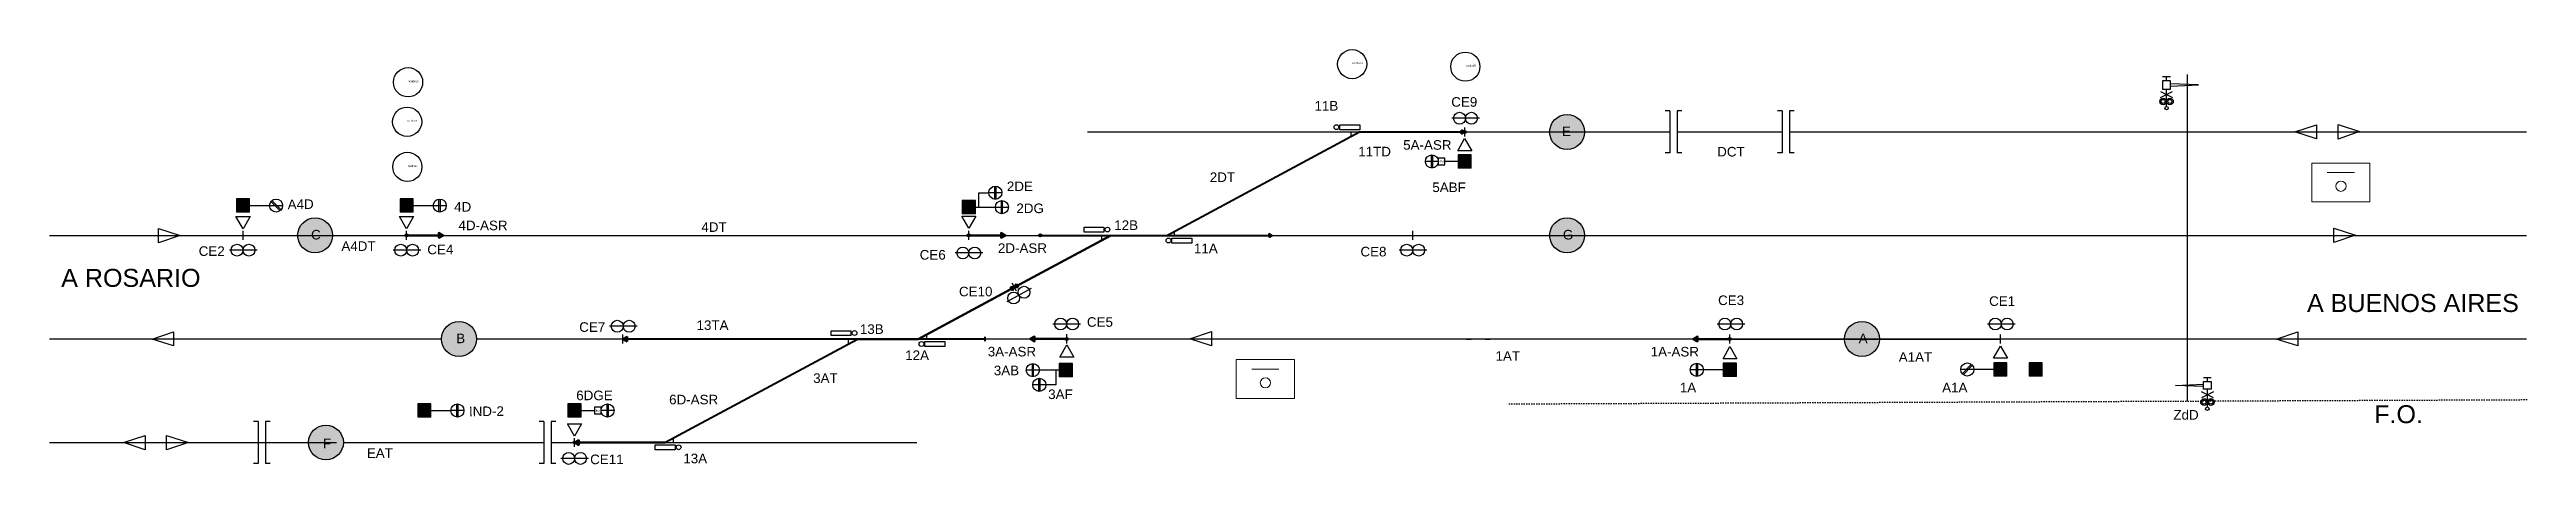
# Model space of a CAD drawing. Header units: millimetres. Extents: x -1705 to 4281, y -3243 to -777.
# Drawn here: x -1705 to 1557, y -2843 to -2297 of the extents above; entities that cross this region are included whole.
import ezdxf

# ---------------------------------------------------------------- set-up
doc = ezdxf.new("R2010")
doc.units = ezdxf.units.MM
doc.linetypes.add('PUNTOS2', pattern=[3.175, 0, -3.175])
for name, color, linetype, lineweight in [('ASR ASC', 30, 'Continuous', 40), ('ASR DESC', 194, 'Continuous', 40), ('CV1', 14, 'Continuous', 30), ('CV2', 80, 'Continuous', 30), ('CV3', 160, 'Continuous', 30), ('CV5', 50, 'Continuous', 30), ('CV6', 130, 'Continuous', 30), ('CV7', 84, 'Continuous', 30), ('Fibra Óptica', 182, 'PUNTOS2', 30)]:
    doc.layers.add(name, color=color, linetype=linetype, lineweight=lineweight)
for name, color, linetype in [('ATS+CE', 7, 'Continuous'), ('Bases', 7, 'Continuous'), ('BOTONES', 214, 'Continuous'), ('PDF2_Geometría', 7, 'Continuous'), ('PDF2_Texto', 7, 'Continuous'), ('Señales', 7, 'Continuous')]:
    doc.layers.add(name, color=color, linetype=linetype)
doc.styles.add('PDF Arial', font='arial.ttf')

msp = doc.modelspace()

# ---------------------------------------------------------------- texts
at = {"layer": 'ASR ASC', "color": 1, "char_height": 12.61, "attachment_point": 7, "style": 'PDF Arial'}
for s, insert in [('5A-ASR', (77.8, -2429.2)), ('3A-ASR', (-469.3, -2701.2)), ('1A-ASR', (403.7, -2701.3))]:
    msp.add_mtext(s, dxfattribs=dict(at, insert=insert))
at = {"layer": 'ASR ASC', "insert": (-852.8, -2666.4), "char_height": 12.61, "attachment_point": 7, "style": 'PDF Arial'}
msp.add_mtext('13TA', dxfattribs=at)
at = {"layer": 'ASR DESC', "color": 1, "char_height": 12.61, "attachment_point": 7, "style": 'PDF Arial'}
for s, insert in [('{\\C256;11TD}', (18.6, -2437.8)), ('4D-ASR', (-1166.3, -2535.1)), ('2D-ASR', (-455.9, -2565)), ('6D-ASR', (-888.9, -2764.3))]:
    msp.add_mtext(s, dxfattribs=dict(at, insert=insert))
at = {"layer": 'ATS+CE', "char_height": 12.61, "attachment_point": 7, "style": 'PDF Arial'}
for s, insert in [('CE9', (141.1, -2372.6)), ('CE2', (-1508.4, -2568.9)), ('CE4', (-1207.3, -2566.8)), ('CE6', (-558.9, -2573.8)), ('CE8', (21.5, -2569.6)), ('CE10', (-507.2, -2622.1)), ('CE3', (492.5, -2633.6)), ('CE1', (849.4, -2634.7)), ('CE7', (-1007.3, -2668.9)), ('CE5', (-338.7, -2662.2)), ('CE11', (-992.9, -2843))]:
    msp.add_mtext(s, dxfattribs=dict(at, insert=insert))
at = {"layer": 'CV1', "insert": (-176.9, -2471.5), "char_height": 12.61, "attachment_point": 7, "style": 'PDF Arial'}
msp.add_mtext('2DT', dxfattribs=at)
at = {"layer": 'CV2', "insert": (199.4, -2706.8), "char_height": 12.61, "attachment_point": 7, "style": 'PDF Arial'}
msp.add_mtext('1AT', dxfattribs=at)
at = {"layer": 'CV3', "insert": (-699.2, -2736.1), "char_height": 12.61, "attachment_point": 7, "style": 'PDF Arial'}
msp.add_mtext('3AT', dxfattribs=at)
at = {"layer": 'CV5', "insert": (730.4, -2708.1), "char_height": 12.61, "attachment_point": 7, "style": 'PDF Arial'}
msp.add_mtext('A1AT', dxfattribs=at)
at = {"layer": 'CV6', "insert": (-846.4, -2537.1), "char_height": 12.61, "attachment_point": 7, "style": 'PDF Arial'}
msp.add_mtext('4DT', dxfattribs=at)
at = {"layer": 'CV7', "insert": (-1320.5, -2562.2), "char_height": 12.61, "attachment_point": 7, "style": 'PDF Arial'}
msp.add_mtext('A4DT', dxfattribs=at)
at = {"layer": 'Fibra Óptica', "insert": (1356.5, -2789.2), "char_height": 23.64, "attachment_point": 7, "style": 'PDF Arial'}
msp.add_mtext('F.O.', dxfattribs=at)
at = {"layer": 'PDF2_Texto', "char_height": 12.61, "attachment_point": 7, "style": 'PDF Arial'}
for s, insert, width in [('11B', (-39, -2377.5), 31.25), ('ZdD', (1092.1, -2784.4), 1.153)]:
    msp.add_mtext(s, dxfattribs=dict(at, insert=insert, width=width))
at = {"layer": 'PDF2_Texto', "attachment_point": 7, "style": 'PDF Arial'}
for s, insert, char_height in [('DCT', (491.3, -2438.1), 12.61), ('2DT', (-176.9, -2471.5), 12.61), ('4DT', (-846.4, -2537.1), 12.61), ('12B', (-302.7, -2534.6), 12.61), ('A4DT', (-1320.5, -2562.2), 12.61), ('11A', (-197.8, -2565.2), 12.61), ('A ROSARIO', (-1689.5, -2609.8), 23.64), ('A BUENOS AIRES', (1268.1, -2642.9), 23.644), ('13B', (-637.7, -2671.6), 12.61), ('12A', (-578, -2705.8), 12.61), ('1AT', (199.4, -2706.8), 12.61), ('A1AT', (730.4, -2708.1), 12.61), ('3AT', (-699.2, -2736.1), 12.61), ('EAT', (-1287, -2834.6), 12.61), ('13A', (-870.2, -2841.8), 12.61)]:
    msp.add_mtext(s, dxfattribs=dict(at, insert=insert, char_height=char_height))
at = {"layer": 'Señales', "color": 250, "char_height": 12.6, "attachment_point": 7, "style": 'PDF Arial'}
for s, insert in [('E', (286.9, -2411.1)), ('C', (-1360.4, -2547.3)), ('G', (288.1, -2547.3)), ('B', (-1169.3, -2683.6)), ('A', (677.6, -2683.6)), ('F', (-1344.8, -2821.8))]:
    msp.add_mtext(s, dxfattribs=dict(at, insert=insert))
at = {"layer": 'Señales', "attachment_point": 7, "style": 'PDF Arial'}
for s, insert, char_height, rotation in [('2', (130.5, -2446), 4.35, 90), ('A4D', (-1391.2, -2507.3), 12.61, 0.7455), ('IND-2', (-1152.4, -2779.8), 12.61, 0.7455), ('2', (-985, -2770.8), 4.35, 270)]:
    msp.add_mtext(s, dxfattribs=dict(at, insert=insert, char_height=char_height, rotation=rotation))
at = {"layer": 'Señales', "char_height": 12.61, "attachment_point": 7, "style": 'PDF Arial'}
for s, insert in [('2DE', (-444.1, -2483.5)), ('5ABF', (116.2, -2484.9)), ('4D', (-1172, -2510.5)), ('2DG', (-431.6, -2512.6)), ('3AB', (-461.3, -2726)), ('1A', (442.1, -2748.3)), ('A1A', (787.6, -2748.3)), ('6DGE', (-1011.2, -2758.8)), ('3AF', (-389.7, -2757.3))]:
    msp.add_mtext(s, dxfattribs=dict(at, insert=insert))

# ---------------------------------------------------------------- blocks, each defined once
blk = doc.blocks.new('identificador')
at = {"layer": 'BOTONES'}
blk.add_circle((-1233.6, -2451.6), 19.2, dxfattribs=at)
blk.add_attdef('ID1', (-1233.6, -2451.6), '', height=2.5, dxfattribs=at)

# ---------------------------------------------------------------- hatches: boundary and pattern name
at = {"layer": 'ASR ASC'}
h = msp.add_hatch(color=1, dxfattribs=at)
h.dxf.hatch_style = 1
h.paths.add_polyline_path([(157.6, -2406.3, 0.779552), (160.5, -2405.6), (159, -2405.6)])
h.paths.add_polyline_path([(157.6, -2406.3), (159, -2405.6), (157.5, -2405.6, 0.123878)])
h.paths.add_polyline_path([(157.5, -2405.6), (159, -2405.6), (160.5, -2405.6, 0.380776), (159.1, -2404.1), (159.1, -2404.2), (158.4, -2404.2, 0.301967)])
h = msp.add_hatch(color=256, dxfattribs=at)
h.dxf.hatch_style = 1
h.paths.add_polyline_path([(-432.9, -2609.2, 0.779552), (-435.7, -2609.9), (-434.2, -2609.9)])
h.paths.add_polyline_path([(-432.9, -2609.2), (-434.2, -2609.9), (-432.7, -2609.9, 0.123878)])
h.paths.add_polyline_path([(-432.7, -2609.9), (-434.2, -2609.9), (-435.7, -2609.9, 0.380776), (-434.4, -2611.4), (-434.4, -2611.3), (-433.7, -2611.3, 0.301967)])
h = msp.add_hatch(color=1, dxfattribs=at)
h.dxf.hatch_style = 1
h.paths.add_polyline_path([(-434.2, -2609.9), (-429.3, -2609.9), (-430.5, -2607.9)])
h.paths.add_polyline_path([(-434.2, -2609.9), (-430.5, -2607.9), (-431.8, -2605.7)])
h = msp.add_hatch(color=256, dxfattribs=at)
h.dxf.hatch_style = 1
h.paths.add_polyline_path([(-944.2, -2681.4), (-944.2, -2678.1), (-949.9, -2678.1)])
h.paths.add_polyline_path([(-950, -2678.1), (-944.2, -2678.1), (-944.2, -2674.7)])
h = msp.add_hatch(color=1, dxfattribs=at)
h.dxf.hatch_style = 1
edge = h.paths.add_edge_path()
edge.add_arc((-365.2, -2677.8), 1.5, 0, 360)
h.paths.add_polyline_path([(-407.7, -2681.3), (-407.7, -2678), (-413.5, -2678)])
h.paths.add_polyline_path([(-413.5, -2678), (-407.7, -2678), (-407.7, -2674.6)])
h = msp.add_hatch(color=1, dxfattribs=at)
h.dxf.hatch_style = 1
edge = h.paths.add_edge_path()
edge.add_arc((507.8, -2678), 1.5, 0, 360)
h.paths.add_polyline_path([(465.3, -2681.4), (465.3, -2678.1), (459.5, -2678.1)])
h.paths.add_polyline_path([(459.5, -2678.1), (465.3, -2678.1), (465.3, -2674.7)])
h = msp.add_hatch(color=256, dxfattribs=at)
h.dxf.hatch_style = 1
h.paths.add_polyline_path([(-1007.6, -2817.7), (-1007.6, -2814.4), (-1013.3, -2814.4)])
h.paths.add_polyline_path([(-1013.4, -2814.3), (-1007.6, -2814.3), (-1007.6, -2811)])
at = {"layer": 'ASR DESC'}
h = msp.add_hatch(color=256, dxfattribs=at)
h.dxf.hatch_style = 1
h.paths.add_polyline_path([(154.7, -2408), (154.7, -2403.1), (156.7, -2404.3)])
h.paths.add_polyline_path([(154.7, -2408), (156.7, -2404.3), (159, -2405.6)])
h = msp.add_hatch(color=1, dxfattribs=at)
h.dxf.hatch_style = 1
edge = h.paths.add_edge_path()
edge.add_arc((-1234.6, -2541.8), 1.5, 180, 540)
h.paths.add_polyline_path([(-1192, -2538.4), (-1192, -2541.7), (-1186.2, -2541.7)])
h.paths.add_polyline_path([(-1186.2, -2541.7), (-1192, -2541.7), (-1192, -2545.1)])
h = msp.add_hatch(color=1, dxfattribs=at)
h.dxf.hatch_style = 1
edge = h.paths.add_edge_path()
edge.add_arc((-494.3, -2541.8), 1.5, 180, 540)
h.paths.add_polyline_path([(-451.8, -2538.4), (-451.8, -2541.7), (-445.9, -2541.7)])
h.paths.add_polyline_path([(-445.9, -2541.7), (-451.8, -2541.7), (-451.8, -2545.1)])
h = msp.add_hatch(color=256, dxfattribs=at)
h.dxf.hatch_style = 1
h.paths.add_polyline_path([(-401.7, -2541.8, 0.123825), (-401.5, -2542.5), (-398.9, -2541.1, 0.779636)])
h.paths.add_polyline_path([(-398.7, -2541.8, 0.123825), (-398.9, -2541.1), (-401.5, -2542.5, 0.779636)])
h = msp.add_hatch(color=256, dxfattribs=at)
h.dxf.hatch_style = 1
h.paths.add_polyline_path([(-98.9, -2544.3), (-98.9, -2539.4), (-96.9, -2540.5)])
h.paths.add_polyline_path([(-98.9, -2544.3), (-96.9, -2540.5), (-94.6, -2541.8)])
h = msp.add_hatch(color=1, dxfattribs=at)
h.dxf.hatch_style = 1
h.paths.add_polyline_path([(-436.8, -2614.1), (-439.2, -2609.8), (-436.8, -2609.9)])
h.paths.add_polyline_path([(-436.8, -2614.1), (-436.8, -2609.9), (-434.2, -2609.9)])
h = msp.add_hatch(color=1, dxfattribs=at)
h.dxf.hatch_style = 1
h.paths.add_polyline_path([(-1014.9, -2814.3, 0.123825), (-1014.7, -2815), (-1012.1, -2813.6, 0.779636)])
h.paths.add_polyline_path([(-1011.9, -2814.3, 0.123825), (-1012.1, -2813.6), (-1014.7, -2815, 0.779636)])
at = {"layer": 'Bases'}
h = msp.add_hatch(color=256, dxfattribs=at)
h.dxf.hatch_style = 1
h.paths.add_polyline_path([(150, -2453.3), (167.4, -2453.3), (167.4, -2435.9), (150, -2435.9)])
h = msp.add_hatch(color=256, dxfattribs=at)
h.dxf.hatch_style = 1
h.paths.add_polyline_path([(-1458.7, -2511.3), (-1441.3, -2511.3), (-1441.3, -2493.8), (-1458.7, -2493.8)])
h = msp.add_hatch(color=256, dxfattribs=at)
h.dxf.hatch_style = 1
h.paths.add_polyline_path([(-1243.3, -2511.3), (-1225.8, -2511.3), (-1225.8, -2493.8), (-1243.3, -2493.8)])
h = msp.add_hatch(color=256, dxfattribs=at)
h.dxf.hatch_style = 1
h.paths.add_polyline_path([(-503, -2513.4), (-485.5, -2513.4), (-485.5, -2495.9), (-503, -2495.9)])
h = msp.add_hatch(color=256, dxfattribs=at)
h.dxf.hatch_style = 1
h.paths.add_polyline_path([(-375.3, -2727.9), (-357.9, -2727.9), (-357.9, -2710.4), (-375.3, -2710.4)])
h = msp.add_hatch(color=256, dxfattribs=at)
h.dxf.hatch_style = 1
h.paths.add_polyline_path([(499.3, -2727.3), (516.8, -2727.3), (516.8, -2709.9), (499.3, -2709.9)])
h = msp.add_hatch(color=256, dxfattribs=at)
h.dxf.hatch_style = 1
h.paths.add_polyline_path([(855.5, -2726.8), (872.9, -2726.8), (872.9, -2709.4), (855.5, -2709.4)])
h = msp.add_hatch(color=256, dxfattribs=at)
h.dxf.hatch_style = 1
h.paths.add_polyline_path([(902, -2726.8), (919.4, -2726.8), (919.4, -2709.4), (902, -2709.4)])
h = msp.add_hatch(color=256, dxfattribs=at)
h.dxf.hatch_style = 1
h.paths.add_polyline_path([(-1219.9, -2781.1), (-1202.5, -2781.1), (-1202.5, -2763.6), (-1219.9, -2763.6)])
h = msp.add_hatch(color=256, dxfattribs=at)
h.dxf.hatch_style = 1
h.paths.add_polyline_path([(-1022.1, -2780.9), (-1004.7, -2780.9), (-1004.7, -2763.4), (-1022.1, -2763.4)])
at = {"layer": 'Señales', "true_color": 0xffffff}
h = msp.add_hatch(color=7, dxfattribs=at)
h.dxf.hatch_style = 1
h.paths.add_polyline_path([(316.7, -2405.6, 1), (270.7, -2405.6, 1)])
h = msp.add_hatch(color=7, dxfattribs=at)
h.dxf.hatch_style = 1
h.paths.add_polyline_path([(-1332.1, -2541.8, 1), (-1378.1, -2541.8, 1)])
h = msp.add_hatch(color=7, dxfattribs=at)
h.dxf.hatch_style = 1
h.paths.add_polyline_path([(316.7, -2541.8, 1), (270.7, -2541.8, 1)])
h = msp.add_hatch(color=7, dxfattribs=at)
h.dxf.hatch_style = 1
h.paths.add_polyline_path([(-1142.5, -2678.1, 1), (-1188.5, -2678.1, 1)])
h = msp.add_hatch(color=7, dxfattribs=at)
h.dxf.hatch_style = 1
h.paths.add_polyline_path([(705, -2678.1, 1), (659, -2678.1, 1)])
h = msp.add_hatch(color=7, dxfattribs=at)
h.dxf.hatch_style = 1
h.paths.add_polyline_path([(-1318, -2814.3, 1), (-1363.9, -2814.3, 1)])

# ---------------------------------------------------------------- linework, layer by layer
at = {"lineweight": 13}
for points in [[(1350.9, -2497.6), (1274.4, -2497.6), (1274.4, -2446.5), (1350.9, -2446.5)], [(-65.5, -2756.3), (-142, -2756.3), (-142, -2705.2), (-65.5, -2705.2)]]:
    msp.add_lwpolyline(points, close=True, dxfattribs=at)
for points in [[(1330.5, -2459), (1294.8, -2459)], [(-86, -2717.6), (-121.6, -2717.6)]]:
    msp.add_lwpolyline(points, dxfattribs=at)
for centre in [(1312.8, -2477.1), (-103.7, -2735.7)]:
    msp.add_circle(centre, 6.71, dxfattribs=at)
at = {"layer": 'ASR ASC', "color": 1}
for p, q in [((-233.5, -2541.8), (20.1, -2405.6)), ((20.1, -2405.6), (159, -2405.6)), ((-307.4, -2541.8), (-434.2, -2609.9)), ((-307.4, -2541.8), (-233.5, -2541.8)), ((-434.2, -2609.9), (-431.8, -2605.7)), ((-431.8, -2605.7), (-429.3, -2609.9)), ((-434.2, -2609.9), (-429.3, -2609.9)), ((-407.7, -2674.6), (-407.7, -2681.3)), ((465.3, -2674.7), (465.3, -2681.4))]:
    msp.add_line(p, q, dxfattribs=at)
at = {"layer": 'ASR ASC'}
for p, q in [((-434.2, -2609.9), (-561, -2678.1)), ((-950, -2678.1), (-944.2, -2674.7)), ((-944.2, -2674.7), (-944.2, -2681.4)), ((-473.2, -2678.1), (-950, -2678.1)), ((-950, -2678.1), (-944.2, -2681.4)), ((-894.6, -2814.3), (-641, -2678.1)), ((-473.2, -2675.3), (-473.2, -2680.9)), ((-1013.4, -2814.3), (-1007.6, -2811)), ((-894.6, -2814.3), (-1013.4, -2814.3)), ((-1013.4, -2814.3), (-1007.6, -2817.7)), ((-1007.6, -2811), (-1007.6, -2817.7))]:
    msp.add_line(p, q, dxfattribs=at)
at = {"layer": 'ASR ASC', "color": 1}
for points in [[(-413.4, -2678), (-363.7, -2678), (-413.4, -2678), (-407.6, -2674.6), (-413.4, -2678), (-407.6, -2681.3)], [(459.6, -2678.1), (509.3, -2678.1), (459.6, -2678.1), (465.4, -2674.7), (459.6, -2678.1), (465.4, -2681.4)]]:
    msp.add_lwpolyline(points, close=True, dxfattribs=at)
for centre in [(159, -2405.6), (-365.2, -2678), (507.8, -2678.1)]:
    msp.add_circle(centre, 1.5, dxfattribs=at)
at = {"layer": 'ASR ASC'}
msp.add_circle((-434.2, -2609.9), 1.5, dxfattribs=at)
at = {"layer": 'ASR DESC'}
for p, q in [((-233.5, -2541.8), (20.1, -2405.6)), ((20.1, -2405.6), (154.7, -2405.6)), ((159, -2405.6), (154.7, -2403.1)), ((154.7, -2408), (154.7, -2403.1)), ((154.7, -2408), (159, -2405.6)), ((-434.2, -2609.9), (-307.4, -2541.8)), ((-400.2, -2541.8), (-307.4, -2541.8)), ((-307.4, -2541.8), (-233.5, -2541.8)), ((-233.5, -2541.8), (-98.9, -2541.8)), ((-94.6, -2541.8), (-98.9, -2539.4)), ((-98.9, -2544.3), (-98.9, -2539.4)), ((-98.9, -2544.3), (-94.6, -2541.8))]:
    msp.add_line(p, q, dxfattribs=at)
at = {"layer": 'ASR DESC', "color": 1}
for p, q in [((-1192, -2545.1), (-1192, -2538.4)), ((-451.8, -2545.1), (-451.8, -2538.4)), ((-561, -2678.1), (-438, -2612)), ((-434.2, -2609.9), (-439.2, -2609.8)), ((-436.8, -2614.1), (-439.2, -2609.8)), ((-436.8, -2614.1), (-434.2, -2609.9)), ((-894.6, -2814.3), (-641, -2678.1)), ((-641, -2678.1), (-561, -2678.1)), ((-1013.4, -2814.3), (-894.6, -2814.3))]:
    msp.add_line(p, q, dxfattribs=at)
for points in [[(-1186.3, -2541.7), (-1236.1, -2541.7), (-1186.3, -2541.7), (-1192.1, -2545.1), (-1186.3, -2541.7), (-1192.1, -2538.4)], [(-446, -2541.7), (-495.8, -2541.7), (-446, -2541.7), (-451.8, -2545.1), (-446, -2541.7), (-451.8, -2538.4)]]:
    msp.add_lwpolyline(points, close=True, dxfattribs=at)
for centre in [(-1234.6, -2541.7), (-494.3, -2541.7), (-1013.4, -2814.3), (-1013.4, -2814.3)]:
    msp.add_circle(centre, 1.5, dxfattribs=at)
at = {"layer": 'ASR DESC'}
msp.add_circle((-400.2, -2541.8), 1.5, dxfattribs=at)
at = {"layer": 'ATS+CE'}
for p, q in [((178.3, -2387.6), (141.9, -2387.6)), ((-1431.5, -2561.2), (-1468, -2561.2)), ((-1216.1, -2561.2), (-1252.5, -2561.2)), ((-475.8, -2564.9), (-512.2, -2564.9)), ((108.9, -2561.2), (72.4, -2561.2)), ((-412.2, -2611.5), (-444.1, -2629.1)), ((-930.9, -2661.3), (-967.3, -2661.3)), ((-347, -2658.4), (-383.4, -2658.4)), ((527.7, -2658.4), (491.2, -2658.4)), ((883.8, -2658.4), (847.3, -2658.4)), ((-994.9, -2835.3), (-1031.4, -2835.3))]:
    msp.add_line(p, q, dxfattribs=at)
at = {"layer": 'ATS+CE', "lineweight": -3}
for points in [[(159, -2411.5), (159, -2399.7)], [(-494.3, -2547.6), (-494.3, -2535.8)], [(-365.2, -2683.8), (-365.2, -2671.9)], [(507.8, -2683.9), (507.8, -2672)], [(864.2, -2683.9), (864.2, -2672)]]:
    msp.add_lwpolyline(points, dxfattribs=at)
for points in [[(149.6, -2430.3), (158.7, -2414.3), (168, -2430.3)], [(-1440.8, -2517.1), (-1450, -2533.1), (-1459.3, -2517.1)], [(-1225.5, -2517.1), (-1234.6, -2533.1), (-1243.8, -2517.1)], [(-485, -2516.5), (-494.3, -2532.4), (-503.5, -2516.5)], [(-374.5, -2701.9), (-365.2, -2685.9), (-355.9, -2701.9)], [(499, -2704), (508.1, -2688.1), (517.3, -2704)], [(855.1, -2703.5), (864.2, -2687.6), (873.5, -2703.5)], [(-1004.3, -2789.6), (-1013.4, -2805.8), (-1022.7, -2789.6)]]:
    msp.add_lwpolyline(points, close=True, dxfattribs=at)
at = {"layer": 'ATS+CE'}
for centre in [(152, -2387.6), (167.7, -2387.6), (-1457.9, -2561.2), (-1442.2, -2561.2), (-1242.4, -2561.2), (-1226.7, -2561.2), (-502.1, -2564.9), (-486.4, -2564.9), (82.5, -2561.2), (98.2, -2561.2), (-421.5, -2616.6), (-435.2, -2624.2), (-957.2, -2661.3), (-941.5, -2661.3), (-373.3, -2658.4), (-357.6, -2658.4), (501.4, -2658.4), (517, -2658.4), (857.5, -2658.4), (873.2, -2658.4), (-1021.2, -2835.3), (-1005.6, -2835.3)]:
    msp.add_circle(centre, 7.83, dxfattribs=at)
at = {"layer": 'Bases'}
for p, q in [((167.4, -2435.9), (150, -2435.9)), ((167.4, -2453.3), (167.4, -2435.9)), ((-1441.3, -2493.8), (-1458.7, -2493.8)), ((-1441.3, -2511.3), (-1441.3, -2493.8)), ((-1225.8, -2493.8), (-1243.3, -2493.8)), ((-1225.8, -2511.3), (-1225.8, -2493.8)), ((-485.5, -2495.9), (-503, -2495.9)), ((-485.5, -2513.4), (-485.5, -2495.9)), ((-357.9, -2710.4), (-375.3, -2710.4)), ((-357.9, -2727.9), (-357.9, -2710.4)), ((516.8, -2709.9), (499.3, -2709.9)), ((516.8, -2727.3), (516.8, -2709.9)), ((872.9, -2709.4), (855.5, -2709.4)), ((872.9, -2726.8), (872.9, -2709.4)), ((919.4, -2709.4), (902, -2709.4)), ((919.4, -2726.8), (919.4, -2709.4)), ((-1202.5, -2763.6), (-1219.9, -2763.6)), ((-1202.5, -2781.1), (-1202.5, -2763.6)), ((-1004.7, -2763.4), (-1022.1, -2763.4)), ((-1004.7, -2780.9), (-1004.7, -2763.4))]:
    msp.add_line(p, q, dxfattribs=at)
at = {"layer": 'Bases', "lineweight": -3}
for points in [[(150, -2435.9), (150, -2453.3)], [(167.4, -2453.3), (150, -2453.3)], [(-1458.7, -2493.8), (-1458.7, -2511.3)], [(-1441.3, -2511.3), (-1458.7, -2511.3)], [(-1243.3, -2493.8), (-1243.3, -2511.3)], [(-1225.8, -2511.3), (-1243.3, -2511.3)], [(-503, -2495.9), (-503, -2513.4)], [(-485.5, -2513.4), (-503, -2513.4)], [(-375.3, -2710.4), (-375.3, -2727.9)], [(-357.9, -2727.9), (-375.3, -2727.9)], [(499.3, -2709.9), (499.3, -2727.3)], [(516.8, -2727.3), (499.3, -2727.3)], [(855.5, -2709.4), (855.5, -2726.8)], [(872.9, -2726.8), (855.5, -2726.8)], [(902, -2709.4), (902, -2726.8)], [(919.4, -2726.8), (902, -2726.8)], [(-1219.9, -2763.6), (-1219.9, -2781.1)], [(-1022.1, -2763.4), (-1022.1, -2780.9)], [(-1202.5, -2781.1), (-1219.9, -2781.1)], [(-1004.7, -2780.9), (-1022.1, -2780.9)]]:
    msp.add_lwpolyline(points, dxfattribs=at)
at = {"layer": 'CV1'}
for p, q in [((-338, -2405.6), (159, -2405.6)), ((20.1, -2405.6), (-233.5, -2541.8)), ((-494.3, -2541.8), (90.6, -2541.8)), ((-434, -2609.9), (-307.4, -2541.8))]:
    msp.add_line(p, q, dxfattribs=at)
at = {"layer": 'CV2'}
msp.add_line((-365.2, -2678.1), (507.8, -2678), dxfattribs=at)
at = {"layer": 'CV3'}
for p, q in [((-560.9, -2678), (-434, -2609.9)), ((-950, -2678.1), (-365.2, -2678)), ((-641, -2678.1), (-894.6, -2814.3)), ((-1013.4, -2814.3), (-562.9, -2814.3))]:
    msp.add_line(p, q, dxfattribs=at)
at = {"layer": 'CV5'}
msp.add_line((507.8, -2678.1), (864.2, -2678.1), dxfattribs=at)
at = {"layer": 'CV6'}
msp.add_line((-1234.6, -2541.8), (-494.3, -2541.8), dxfattribs=at)
at = {"layer": 'CV7'}
msp.add_line((-1450, -2541.8), (-1234.6, -2541.8), dxfattribs=at)
at = {"layer": 'Fibra Óptica'}
msp.add_line((1557.1, -2757.9), (211.8, -2763.5), dxfattribs=at)
at = {"layer": 'PDF2_Geometría', "lineweight": -3}
for points in [[(1088.1, -2333.3), (1077.8, -2333.3)], [(1083, -2338.5), (1083, -2333.3)], [(1088.1, -2345.2), (1125, -2343.8), (1088.1, -2342.2)], [(1110.7, -2759.5), (1110.7, -2330)], [(428.9, -2378), (423, -2378)], [(428.9, -2378), (428.9, -2433.1)], [(438.8, -2378), (438.8, -2433.1)], [(444.8, -2378), (438.8, -2378)], [(576.8, -2378), (570.8, -2378)], [(576.8, -2378), (576.8, -2433.1)], [(586.7, -2378), (586.7, -2433.1)], [(592.6, -2378), (586.7, -2378)], [(1075, -2360.3), (1090.8, -2352.3)], [(1075, -2352.3), (1090.8, -2360.3)], [(1083, -2372.1), (1083, -2349.1)], [(-338, -2405.6), (74.7, -2405.6)], [(20.1, -2405.6), (-233.5, -2541.8)], [(9, -2405.6), (9, -2411.4)], [(74.7, -2405.6), (428.9, -2405.6)], [(438.8, -2405.6), (463.2, -2405.6)], [(438.8, -2405.6), (576.8, -2405.6)], [(586.7, -2405.6), (754.7, -2405.6), (1557.1, -2405.6)], [(428.9, -2433.1), (423, -2433.1)], [(444.8, -2433.1), (438.8, -2433.1)], [(576.8, -2433.1), (570.8, -2433.1)], [(592.6, -2433.1), (586.7, -2433.1)], [(-1704.8, -2541.8), (-1272.6, -2541.8)], [(-1450, -2547.7), (-1450, -2535.9)], [(-1272.6, -2541.8), (-947.3, -2541.8)], [(-1234.6, -2547.7), (-1234.6, -2535.9)], [(-947.3, -2541.8), (166.3, -2541.8)], [(-307.4, -2541.8), (-561, -2678.1)], [(-505.5, -2541.8), (166.3, -2541.8)], [(-319, -2548), (-319, -2541.8)], [(-223.3, -2541.8), (-223.3, -2536.4)], [(90.6, -2547.6), (90.6, -2535.8)], [(166.3, -2541.8), (1557.1, -2541.8)], [(270.7, -2541.8), (350.6, -2541.8)], [(340.3, -2541.8), (346.8, -2541.8)], [(-431.4, -2615.1), (-437.1, -2604.8)], [(-950, -2684), (-950, -2672.2)], [(-549.6, -2678.1), (-549.6, -2671.9)], [(-365.2, -2683.9), (-365.2, -2672)], [(-1188.5, -2678.1), (-1704.8, -2678.1)], [(659.1, -2678.1), (-1142.5, -2678.1)], [(-641, -2678.1), (-894.6, -2814.3)], [(-652.6, -2684.3), (-652.6, -2678.1)], [(160.9, -2678.1), (167.4, -2678.1)], [(185.9, -2678.1), (192.5, -2678.1)], [(1557.1, -2678.1), (659.1, -2678.1)], [(1131.7, -2740.6), (1094.8, -2739.2), (1131.7, -2737.5)], [(1131.7, -2728.6), (1142, -2728.6)], [(1136.8, -2733.9), (1136.8, -2728.6)], [(1144.8, -2755.5), (1128.9, -2747.7)], [(1144.8, -2747.7), (1128.9, -2755.5)], [(1136.8, -2767.5), (1136.8, -2744.3)], [(-1430.3, -2786.8), (-1436.2, -2786.8)], [(-1430.3, -2786.8), (-1430.3, -2841.9)], [(-1420.4, -2786.8), (-1420.4, -2841.9)], [(-1414.4, -2786.8), (-1420.4, -2786.8)], [(-1054.1, -2786.8), (-1060, -2786.8)], [(-1054.1, -2786.8), (-1054.1, -2841.9)], [(-1044.2, -2786.8), (-1044.2, -2841.9)], [(-1038.2, -2786.8), (-1044.2, -2786.8)], [(-1704.8, -2814.3), (-1327.1, -2814.3)], [(-1420.4, -2814.3), (-1363.9, -2814.3)], [(-1420.4, -2814.3), (-1367.2, -2814.3)], [(-1318, -2814.3), (-1054.1, -2814.3)], [(-1044.2, -2814.3), (-562.9, -2814.3)], [(-1013.4, -2820.2), (-1013.4, -2808.4)], [(-883.2, -2814.3), (-883.2, -2808.2)], [(-1430.3, -2841.9), (-1436.2, -2841.9)], [(-1414.4, -2841.9), (-1420.4, -2841.9)], [(-1054.1, -2841.9), (-1060, -2841.9)], [(-1038.2, -2841.9), (-1044.2, -2841.9)]]:
    msp.add_lwpolyline(points, dxfattribs=at)
for points in [[(1077.8, -2349.1), (1088.1, -2349.1), (1088.1, -2338.5), (1077.8, -2338.5)], [(20.5, -2402.7), (-5.7, -2402.7), (-5.7, -2396.1), (20.5, -2396.1)], [(1280.4, -2414.8), (1252, -2405.6), (1280.4, -2396.3)], [(1308.9, -2395.9), (1337.2, -2405.2), (1308.9, -2415.2)], [(-1561.2, -2532.5), (-1532.7, -2541.8), (-1561.2, -2551.6)], [(-342.5, -2530.9), (-316.4, -2530.9), (-316.4, -2537.4), (-342.5, -2537.4)], [(1303.3, -2532.2), (1331.8, -2541.4), (1303.3, -2551.3)], [(-200.6, -2551.8), (-226.8, -2551.8), (-226.8, -2545.3), (-200.6, -2545.3)], [(-1541.5, -2687.3), (-1569.9, -2678.1), (-1541.5, -2668.6)], [(-675.5, -2667.2), (-649.4, -2667.2), (-649.4, -2673.7), (-675.5, -2673.7)], [(-174.5, -2687), (-203, -2677.7), (-174.5, -2668.4)], [(1256, -2687.3), (1227.5, -2678.1), (1256, -2668.6)], [(-526, -2688), (-552.2, -2688), (-552.2, -2681.5), (-526, -2681.5)], [(1142, -2744.3), (1131.7, -2744.3), (1131.7, -2733.9), (1142, -2733.9)], [(-1578.9, -2823.8), (-1607.4, -2814.3), (-1578.9, -2805)], [(-1550.6, -2804.9), (-1522, -2814.1), (-1550.6, -2823.9)], [(-907.2, -2817.4), (-881, -2817.4), (-881, -2823.9), (-907.2, -2823.9)]]:
    msp.add_lwpolyline(points, close=True, dxfattribs=at)
for centre, radius in [((1078.6, -2365.5), 4.45), ((1078.6, -2365.5), 2.63), ((1083.1, -2374.2), 2.27), ((1087.5, -2365.5), 4.45), ((1087.5, -2365.5), 2.63), ((-10.1, -2399.3), 3.18), ((-311.7, -2534.1), 3.18), ((-231.2, -2548.4), 3.18), ((-644.8, -2670.3), 3.18), ((-556.6, -2684.7), 3.18), ((1132.5, -2761.1), 4.45), ((1132.5, -2761.1), 2.63), ((1136.8, -2769.8), 2.27), ((1141.4, -2761.1), 4.45), ((1141.4, -2761.1), 2.63), ((-876.4, -2820.6), 3.18)]:
    msp.add_circle(centre, radius, dxfattribs=at)
at = {"layer": 'Señales'}
for p, q in [((124, -2444.5), (106.9, -2444.5)), ((-450.8, -2485.6), (-467.9, -2485.6)), ((-392.9, -2738.5), (-410, -2738.5)), ((-1159.3, -2772.3), (-1176.3, -2772.3)), ((-961.5, -2772.3), (-978.5, -2772.3))]:
    msp.add_line(p, q, dxfattribs=at)
at = {"layer": 'Señales', "lineweight": -3}
for points in [[(114.6, -2436), (114.6, -2453.2)], [(116.2, -2436), (116.2, -2453.2)], [(158.7, -2444.6), (132.7, -2444.6)], [(158.7, -2435.9), (158.7, -2453.3)], [(-460.3, -2477), (-460.3, -2494.3)], [(-458.7, -2477), (-458.7, -2494.3)], [(-1450, -2511.3), (-1450, -2493.8)], [(-1450, -2502.6), (-1415.1, -2502.6), (-1397.9, -2502.6)], [(-1413.3, -2497.1), (-1401, -2509.3)], [(-1412.1, -2495.8), (-1399.7, -2508)], [(-1234.6, -2511.3), (-1234.6, -2493.8)], [(-1234.6, -2511.3), (-1234.6, -2493.8)], [(-1234.6, -2502.6), (-1199.9, -2502.6), (-1182.4, -2502.6)], [(-1192, -2511.3), (-1192, -2494)], [(-1190.2, -2511.3), (-1190.2, -2494)], [(-494.3, -2513.4), (-494.3, -2495.9)], [(-494.3, -2504.6), (-476.8, -2504.6), (-459.4, -2504.6), (-441.9, -2504.6)], [(-481.2, -2504.6), (-481.2, -2485.6), (-467.9, -2485.6)], [(-451.4, -2513.4), (-451.4, -2496.1)], [(-449.8, -2513.4), (-449.8, -2496.1)], [(-366.6, -2719.1), (-384, -2719.1), (-401.5, -2719.1), (-418.7, -2719.1)], [(-410.9, -2710.6), (-410.9, -2727.9)], [(-409.3, -2710.6), (-409.3, -2727.9)], [(-402.4, -2729.9), (-402.4, -2747.2)], [(-400.8, -2729.9), (-400.8, -2747.2)], [(-379.7, -2719.1), (-379.7, -2738.4), (-392.8, -2738.4)], [(-366.6, -2710.4), (-366.6, -2727.9)], [(508.1, -2718.6), (473.4, -2718.6), (455.9, -2718.6)], [(463.7, -2709.9), (463.7, -2727.1)], [(465.5, -2709.9), (465.5, -2727.1)], [(508.1, -2709.9), (508.1, -2727.3)], [(508.1, -2709.9), (508.1, -2727.3)], [(864.2, -2718.1), (829.5, -2718.1), (812.1, -2718.1)], [(813.8, -2723.8), (825.9, -2711.6)], [(815.1, -2725.1), (827.2, -2712.8)], [(864.2, -2709.4), (864.2, -2726.8)], [(-1211.2, -2763.4), (-1211.2, -2780.9)], [(-1211.2, -2781.1), (-1211.2, -2763.6)], [(-1211.2, -2772.3), (-1176.3, -2772.3)], [(-1168.7, -2763.7), (-1168.7, -2781)], [(-1167.1, -2763.7), (-1167.1, -2781)], [(-1013.4, -2763.4), (-1013.4, -2780.9)], [(-1013.4, -2781.1), (-1013.4, -2763.6)], [(-1013.4, -2772.3), (-987.2, -2772.3)], [(-970.9, -2763.7), (-970.9, -2781)], [(-969.3, -2763.7), (-969.3, -2781)]]:
    msp.add_lwpolyline(points, dxfattribs=at)
for points in [[(132.7, -2440.2), (124, -2440.2), (124, -2448.9), (132.7, -2448.9)], [(-987.2, -2776.6), (-978.5, -2776.6), (-978.5, -2767.9), (-987.2, -2767.9)]]:
    msp.add_lwpolyline(points, close=True, dxfattribs=at)
for centre, radius in [((293.7, -2405.6), 23), ((115.6, -2444.4), 8.63), ((-459.3, -2485.5), 8.63), ((-1406.5, -2502.5), 8.63), ((-1191, -2502.5), 8.63), ((-450.6, -2504.6), 8.63), ((-1355.1, -2541.8), 23), ((293.7, -2541.8), 23), ((-1165.5, -2678.1), 23), ((682, -2678.1), 23), ((-409.9, -2719), 8.63), ((-401.4, -2738.4), 8.63), ((464.5, -2718.7), 8.63), ((820.7, -2718.3), 8.63), ((-1167.7, -2772.2), 8.63), ((-969.9, -2772.2), 8.63), ((-1340.9, -2814.3), 23)]:
    msp.add_circle(centre, radius, dxfattribs=at)

# ---------------------------------------------------------------- block references
at = {"layer": 'BOTONES'}
for p, values in [((1244.2, 135.2), {'ID1': 'nombre4'}), ((1393.3, 131.9), {'ID1': 'nombre5'}), ((0.9, 111.4), {'ID1': 'nombre3'}), ((-0.3, 59.4), {'ID1': 'nombre1'}), ((0, 0), {'ID1': 'nombre1'})]:
    msp.add_blockref('identificador', p, dxfattribs=at).add_auto_attribs(values)

msp.set_redraw_order([(e.dxf.handle, doc.entitydb.next_handle()) for e in msp.query("TEXT MTEXT ATTDEF DIMENSION ARC_DIMENSION")])  # texts and dimensions are drawn at this point

doc.saveas('drawing.dxf')
